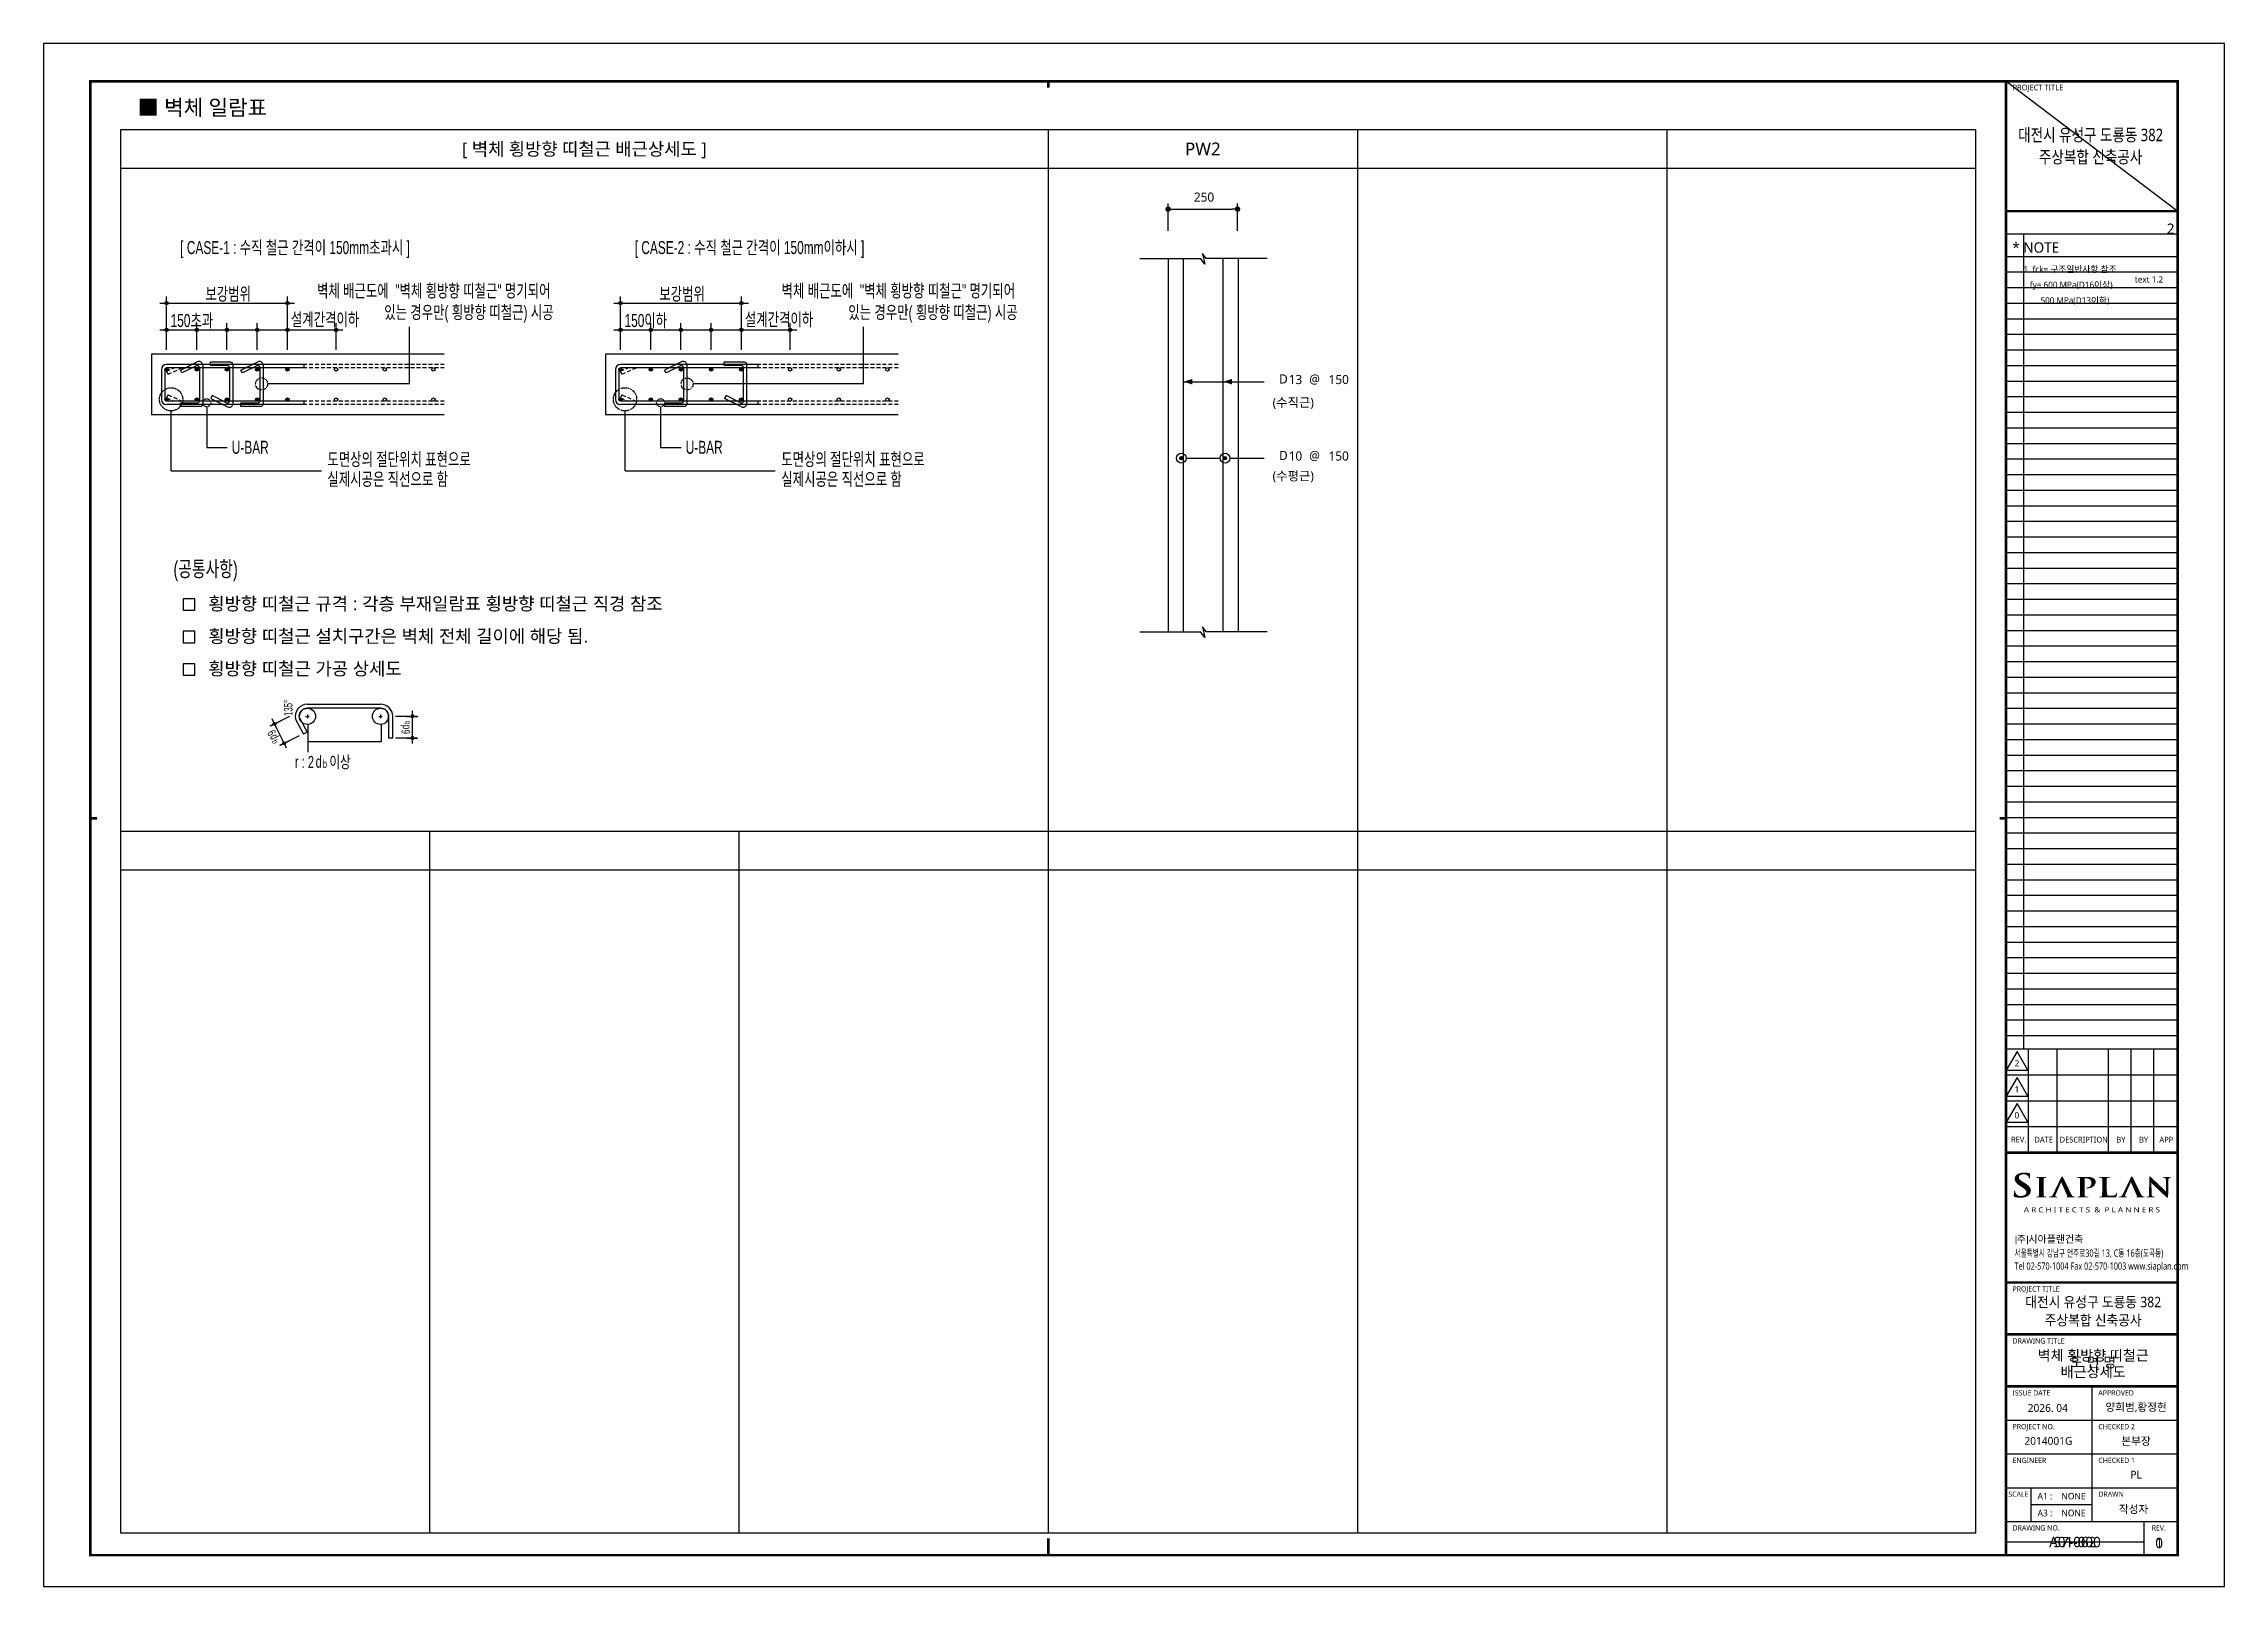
# Model space of a CAD drawing. Header units: millimetres. Extents: x 0 to 252030, y -124740 to 196020.
# Drawn here: x 50430 to 75630, y -35640 to -17820 of the extents above; entities that cross this region are included whole.
import ezdxf
from ezdxf.enums import TextEntityAlignment as Align

# ---------------------------------------------------------------- set-up
doc = ezdxf.new("R2010")
doc.units = ezdxf.units.MM
doc.header["$LTSCALE"] = 30
doc.linetypes.add('HID', pattern=[2.3, 1.5, -0.8])
doc.linetypes.add('HIDDEN', pattern=[2, 1, -1])
doc.layers.get('DEFPOINTS').update_dxf_attribs({"color": 142})
for name, color, linetype in [('0-SEC1', 3, 'Continuous'), ('AA-SHEET-TEXT', 3, 'Continuous'), ('AHID', 5, 'HID'), ('ARCH', 7, 'Continuous'), ('CO', 4, 'Continuous'), ('COM', 3, 'Continuous'), ('COMN', 2, 'Continuous'), ('S-TEXT', 3, 'Continuous'), ('S-TEXT-S-SYM', 6, 'Continuous'), ('S-철근', 3, 'Continuous'), ('TABLE-1', 3, 'Continuous'), ('TEX', 3, 'Continuous'), ('TEXT', 6, 'Continuous'), ('XR-FORM_(도룡동)$0$AA-SHEET', 9, 'Continuous'), ('XR-FORM_(도룡동)$0$Sheet', 7, 'Continuous'), ('XR-FORM_(도룡동)$0$Sheet-text', 3, 'Continuous'), ('XR-FORM_(도룡동)$0$TEXT', 3, 'Continuous')]:
    doc.layers.add(name, color=color, linetype=linetype)
doc.styles.add('XR-FORM$0$맑은고딕', font='malgun.ttf')
doc.styles.add('XR-FORM_(도룡동)$0$맑은고딕', font='malgun.ttf')
doc.styles.add('XR-FORM_(도룡동)$0$충북옥천_FORM$0$맑은고딕', font='malgun.ttf')
doc.styles.add('XR-FORM_(도룡동)$1$맑은고딕', font='malgun.ttf')
doc.styles.add('XR-FORM_(도룡동)$2$맑은고딕', font='malgun.ttf')
doc.styles.add('XR-FORM_(도룡동)$3$맑은고딕', font='malgun.ttf')
doc.styles.add('맑은 고딕', font='malgun.ttf')
doc.styles.add('맑은고딕', font='malgun.ttf')
doc.styles.add('새굴림', font='Dotum.ttf', dxfattribs={"width": 0.7, "height": 3.5})

msp = doc.modelspace()

# ---------------------------------------------------------------- texts
at = {"layer": 'AA-SHEET-TEXT'}
for s, style, p in [('벽체 횡방향 띠철근', 'XR-FORM$0$맑은고딕', (74113.90026, -32971.869)), ('배근상세도', 'XR-FORM$0$맑은고딕', (74113.90026, -33162.90452)), ('S7-062', 'XR-FORM_(도룡동)$2$맑은고딕', (73903.50013, -35128.09032)), ('0', '맑은고딕', (74875.95675, -35138.92003))]:
    msp.add_text(s, height=120, dxfattribs=dict(at, style=style)).set_placement(p, align=Align.MIDDLE_CENTER)
for style, p in [('XR-FORM_(도룡동)$0$맑은고딕', (74025.41387, -34597.84788)), ('XR-FORM_(도룡동)$1$맑은고딕', (74025.41387, -34792.61602))]:
    msp.add_text('NONE', height=75, dxfattribs=dict(at, style=style)).set_placement(p, align=Align.MIDDLE_RIGHT)
at = {"layer": 'S-TEXT', "linetype": 'Continuous', "style": '맑은고딕'}
msp.add_text('250', height=105, dxfattribs=at).set_placement((63839.15007, -19592.30335), align=Align.MIDDLE)
at = {"layer": 'S-TEXT', "color": 0, "linetype": 'Continuous', "style": '맑은고딕'}
for s, p in [('13', (64895.60668, -21699.90877)), ('150', (65395.60668, -21699.90877)), ('10', (64895.29274, -22582.98936)), ('150', (65395.29274, -22582.98936))]:
    msp.add_text(s, height=105, dxfattribs=at).set_placement(p, align=Align.MIDDLE)
at = {"layer": 'TEX', "style": '맑은 고딕'}
for s, p in [('[ 벽체 횡방향 띠철근 배근상세도 ]', (56677.87514, -19037.0165)), ('PW2', (63825.37514, -19037.0165))]:
    msp.add_text(s, height=150, dxfattribs=at).set_placement(p, align=Align.MIDDLE_CENTER)
at = {"layer": 'TEX', "style": '새굴림', "width": 0.7}
for s, p in [('[ CASE-1 : 수직 철근 간격이 150mm초과시 ]', (53335.59321, -20175.63804)), ('[ CASE-2 : 수직 철근 간격이 150mm이하시 ]', (58587.31153, -20175.63804)), ('보강범위', (52562.99196, -20710.37862)), ('벽체 배근도에  "벽체 횡방향 띠철근" 명기되어', (54938.27443, -20674.34014)), ('보강범위', (57808.33691, -20710.37862)), ('벽체 배근도에  "벽체 횡방향 띠철근" 명기되어', (60306.75262, -20674.34014)), ('설계간격이하', (53682.78325, -21004.94402)), ('있는 경우만( 횡방향 띠철근) 시공', (55344.27619, -20922.9829)), ('설계간격이하', (58928.12821, -21004.94402)), ('있는 경우만( 횡방향 띠철근) 시공', (60706.88329, -20922.9829)), ('150초과', (52143.60448, -21018.43842)), ('150이하', (57388.94943, -21018.43842)), ('U-BAR', (52818.03265, -22482.6107)), ('U-BAR', (58063.3776, -22482.6107))]:
    msp.add_text(s, height=150, dxfattribs=at).set_placement(p, align=Align.MIDDLE_CENTER)
at = {"layer": 'TEX', "style": '맑은 고딕'}
for s, p in [('1. fck= 구조일반사항 참조', (73309.3931, -20425.08095)), ('   fy= 600 MPa(D16이상) ', (73309.3931, -20605.08095)), ('        500 MPa(D13이하)', (73309.3931, -20785.08095))]:
    msp.add_text(s, height=72, dxfattribs=at).set_placement(p, align=Align.MIDDLE_LEFT)
at = {"layer": 'TEX', "linetype": 'Continuous', "style": '맑은고딕'}
for s, p in [('D       @    ', (65013.51317, -21699.90877)), ('(수직근)', (64870.42919, -21969.1464)), ('D       @    ', (65013.19923, -22582.98936)), ('(수평근)', (64870.42919, -22818.06444))]:
    msp.add_text(s, height=105, dxfattribs=at).set_placement(p, align=Align.MIDDLE)
at = {"layer": 'TEX', "style": '새굴림', "width": 0.7}
for s, height, p in [('도면상의 절단위치 표현으로', 150, (53708.51401, -22695.75113)), ('도면상의 절단위치 표현으로', 150, (58953.85897, -22695.75113)), ('실제시공은 직선으로 함', 150, (53708.51401, -22924.91533)), ('실제시공은 직선으로 함', 150, (58953.85897, -22924.91533)), ('(공통사항)', 180, (51930.82155, -23977.08905)), ('d', 140, (53573.47894, -26184.89095)), ('b', 93.33333, (53657.46, -26185.96523))]:
    msp.add_text(s, height=height, dxfattribs=at).set_placement(p)
at = {"layer": 'TEX', "style": '새굴림'}
for s, p in [('횡방향 띠철근 규격 : 각층 부재일람표 횡방향 띠철근 직경 참조', (52332.81724, -24364.76238)), ('횡방향 띠철근 설치구간은 벽체 전체 길이에 해당 됨. ', (52332.81724, -24739.76238)), ('횡방향 띠철근 가공 상세도', (52332.81724, -25114.76238))]:
    msp.add_text(s, height=150, dxfattribs=at).set_placement(p)
at = {"layer": 'TEX', "style": '새굴림', "width": 0.7}
for s, height, rotation, p in [('135%%D', 98.4375, 90, (53305.42069, -25586.68742)), ('d', 98.4375, 90, (54656.62599, -25739.39641)), ('b', 65.625, 90, (54661.08091, -25680.8117)), ('d', 98.4375, 298.192841403, (53042.14161, -25826.31814)), ('b', 65.625, 298.192841403, (53065.89302, -25880.05719))]:
    msp.add_text(s, height=height, rotation=rotation, dxfattribs=at).set_placement(p)
for rotation, p in [(298.192841403, (53065.91021, -25780.39826)), (90, (54613.98282, -25768.63922))]:
    msp.add_text('6', height=98.4375, rotation=rotation, dxfattribs=at).set_placement(p, align=Align.MIDDLE_CENTER)
msp.add_text('r : 2     이상', height=140, dxfattribs=at).set_placement((53655.92288, -26187.96125), align=Align.CENTER)
at = {"layer": 'TEXT', "style": '맑은 고딕'}
msp.add_text('■ 벽체 일람표', height=180, dxfattribs=at).set_placement((51516.07557, -18559.02203), align=Align.MIDDLE_LEFT)

# ---------------------------------------------------------------- blocks, each defined once
blk = doc.blocks.new('XR-FORM_(도룡동)$0$S')
at = {"layer": 'XR-FORM_(도룡동)$0$Sheet'}
h = blk.add_hatch(color=6, dxfattribs=at)
edge = h.paths.add_edge_path()
edge.add_spline(control_points=[(76338, 15545), (76338, 15545), (76295, 15571), (76295, 15571), (76172, 15645), (76132, 15687), (76132, 15744), (76132, 15817), (76203, 15865), (76313, 15865), (76409, 15865), (76454, 15832), (76479, 15807), (76511, 15775), (76518, 15737), (76518, 15729), (76518, 15711), (76524, 15702), (76538, 15702), (76557, 15702), (76559, 15724), (76559, 15744), (76559, 15811), (76562, 15848), (76564, 15870), (76564, 15870), (76565, 15890), (76565, 15890), (76565, 15905), (76548, 15908), (76540, 15909), (76494, 15919), (76430, 15930), (76333, 15930), (76119, 15930), (75970, 15833), (75970, 15695), (75970, 15588), (76037, 15502), (76202, 15401), (76202, 15401), (76273, 15357), (76273, 15357), (76398, 15281), (76423, 15225), (76423, 15165), (76423, 15099), (76352, 15030), (76220, 15030), (76155, 15030), (76041, 15045), (76002, 15150), (75994, 15172), (75988, 15197), (75988, 15211), (75988, 15217), (75988, 15236), (75968, 15236), (75948, 15236), (75946, 15209), (75945, 15201), (75945, 15201), (75945, 15197), (75945, 15197), (75943, 15174), (75938, 15104), (75938, 15040), (75938, 15011), (75943, 15004), (75970, 14994), (76035, 14972), (76103, 14962), (76198, 14962), (76298, 14962), (76379, 14979), (76447, 15013), (76575, 15079), (76595, 15177), (76595, 15230), (76595, 15347), (76528, 15430), (76338, 15545)], knot_values=[0, 0, 0, 0, 1, 1, 1, 2, 2, 2, 3, 3, 3, 4, 4, 4, 5, 5, 5, 6, 6, 6, 7, 7, 7, 8, 8, 8, 9, 9, 9, 10, 10, 10, 11, 11, 11, 12, 12, 12, 13, 13, 13, 14, 14, 14, 15, 15, 15, 16, 16, 16, 17, 17, 17, 18, 18, 18, 19, 19, 19, 20, 20, 20, 21, 21, 21, 22, 22, 22, 23, 23, 23, 24, 24, 24, 25, 25, 25, 26, 26, 26, 27, 27, 27, 27], degree=3, periodic=0)
h = blk.add_hatch(color=6, dxfattribs=at)
edge = h.paths.add_edge_path()
edge.add_spline(control_points=[(77180, 15007), (77180, 15007), (77166, 15007), (77166, 15007), (77156, 15007), (77148, 15007), (77134, 15009), (77098, 15014), (77093, 15029), (77089, 15056), (77084, 15098), (77084, 15641), (77086, 15677), (77089, 15714), (77100, 15725), (77131, 15729), (77143, 15731), (77153, 15732), (77163, 15732), (77163, 15732), (77180, 15732), (77180, 15732), (77188, 15732), (77195, 15739), (77195, 15747), (77195, 15755), (77188, 15761), (77180, 15761), (77180, 15761), (76814, 15761), (76814, 15761), (76806, 15761), (76800, 15755), (76800, 15747), (76800, 15739), (76806, 15732), (76814, 15732), (76814, 15732), (76832, 15732), (76832, 15732), (76847, 15732), (76860, 15730), (76871, 15728), (76897, 15723), (76909, 15710), (76912, 15677), (76912, 15677), (76912, 15677), (76912, 15677), (76914, 15650), (76915, 15103), (76908, 15057), (76904, 15025), (76895, 15014), (76873, 15011), (76858, 15008), (76843, 15007), (76827, 15007), (76826, 15007), (76814, 15007), (76814, 15007), (76806, 15007), (76800, 15000), (76800, 14992), (76800, 14984), (76806, 14977), (76814, 14977), (76814, 14977), (77180, 14977), (77180, 14977), (77188, 14977), (77195, 14984), (77195, 14992), (77195, 15000), (77188, 15007), (77180, 15007)], knot_values=[0, 0, 0, 0, 1, 1, 1, 2, 2, 2, 3, 3, 3, 4, 4, 4, 5, 5, 5, 6, 6, 6, 7, 7, 7, 8, 8, 8, 9, 9, 9, 10, 10, 10, 11, 11, 11, 12, 12, 12, 13, 13, 13, 14, 14, 14, 15, 15, 15, 16, 16, 16, 17, 17, 17, 18, 18, 18, 19, 19, 19, 20, 20, 20, 21, 21, 21, 22, 22, 22, 23, 23, 23, 24, 24, 24, 25, 25, 25, 25], degree=3, periodic=0)
h = blk.add_hatch(color=6, dxfattribs=at)
edge = h.paths.add_edge_path()
edge.add_spline(control_points=[(78289, 15008), (78289, 15008), (78256, 15008), (78256, 15008), (78252, 15008), (78248, 15009), (78243, 15010), (78220, 15014), (78192, 15028), (78158, 15085), (78158, 15085), (77848, 15727), (77836, 15749), (77824, 15773), (77816, 15784), (77802, 15784), (77787, 15784), (77771, 15771), (77757, 15741), (77757, 15741), (77450, 15097), (77450, 15097), (77424, 15042), (77401, 15015), (77350, 15010), (77342, 15009), (77328, 15008), (77317, 15008), (77317, 15008), (77304, 15008), (77304, 15008), (77298, 15008), (77292, 15002), (77292, 14994), (77292, 14987), (77298, 14980), (77304, 14980), (77304, 14980), (77609, 14980), (77609, 14980), (77615, 14980), (77621, 14987), (77621, 14994), (77621, 15002), (77615, 15008), (77609, 15008), (77609, 15008), (77576, 15008), (77576, 15008), (77539, 15008), (77534, 15021), (77534, 15033), (77534, 15044), (77540, 15068), (77552, 15094), (77552, 15094), (77762, 15561), (77762, 15561), (77762, 15561), (78005, 15016), (78004, 15016), (78005, 15014), (78005, 15012), (78004, 15010), (78003, 15008), (78001, 15008), (77998, 15008), (77998, 15008), (77984, 15008), (77984, 15008), (77978, 15008), (77972, 15002), (77972, 14994), (77972, 14987), (77978, 14980), (77984, 14980), (77984, 14980), (78289, 14980), (78289, 14980), (78295, 14980), (78301, 14987), (78301, 14994), (78301, 15002), (78295, 15008), (78289, 15008)], knot_values=[0, 0, 0, 0, 1, 1, 1, 2, 2, 2, 3, 3, 3, 4, 4, 4, 5, 5, 5, 6, 6, 6, 7, 7, 7, 8, 8, 8, 9, 9, 9, 10, 10, 10, 11, 11, 11, 12, 12, 12, 13, 13, 13, 14, 14, 14, 15, 15, 15, 16, 16, 16, 17, 17, 17, 18, 18, 18, 19, 19, 19, 20, 20, 20, 21, 21, 21, 22, 22, 22, 23, 23, 23, 24, 24, 24, 25, 25, 25, 26, 26, 26, 27, 27, 27, 28, 28, 28, 28], degree=3, periodic=0)
h = blk.add_hatch(color=250, dxfattribs=at)
edge = h.paths.add_edge_path()
edge.add_spline(control_points=[(78762, 15355), (78740, 15355), (78721, 15354), (78721, 15339), (78721, 15329), (78732, 15327), (78739, 15326), (78739, 15326), (78761, 15325), (78768, 15325), (78956, 15325), (79092, 15431), (79092, 15577), (79092, 15629), (79059, 15678), (79025, 15703), (79003, 15719), (78945, 15762), (78781, 15762), (78781, 15762), (78772, 15762), (78771, 15762), (78771, 15762), (78376, 15762), (78376, 15762), (78367, 15762), (78360, 15756), (78360, 15748), (78360, 15740), (78367, 15734), (78376, 15734), (78376, 15734), (78423, 15734), (78423, 15734), (78429, 15733), (78435, 15733), (78438, 15732), (78480, 15725), (78488, 15709), (78491, 15677), (78491, 15677), (78491, 15677), (78491, 15677), (78493, 15651), (78494, 15108), (78487, 15062), (78481, 15030), (78474, 15013), (78453, 15010), (78437, 15007), (78422, 15006), (78407, 15006), (78406, 15006), (78396, 15006), (78396, 15006), (78387, 15006), (78380, 14999), (78380, 14991), (78380, 14983), (78387, 14977), (78396, 14977), (78396, 14977), (78791, 14977), (78791, 14977), (78800, 14977), (78807, 14983), (78807, 14991), (78807, 14999), (78800, 15006), (78791, 15006), (78791, 15006), (78781, 15006), (78781, 15006), (78761, 15006), (78733, 15008), (78715, 15010), (78681, 15013), (78672, 15031), (78668, 15061), (78662, 15105), (78662, 15684), (78662, 15690), (78662, 15699), (78664, 15704), (78669, 15705), (78679, 15708), (78707, 15709), (78729, 15709), (78757, 15709), (78810, 15704), (78857, 15670), (78924, 15623), (78931, 15562), (78931, 15520), (78931, 15418), (78833, 15355), (78762, 15355)], knot_values=[0, 0, 0, 0, 1, 1, 1, 2, 2, 2, 3, 3, 3, 4, 4, 4, 5, 5, 5, 6, 6, 6, 7, 7, 7, 8, 8, 8, 9, 9, 9, 10, 10, 10, 11, 11, 11, 12, 12, 12, 13, 13, 13, 14, 14, 14, 15, 15, 15, 16, 16, 16, 17, 17, 17, 18, 18, 18, 19, 19, 19, 20, 20, 20, 21, 21, 21, 22, 22, 22, 23, 23, 23, 24, 24, 24, 25, 25, 25, 26, 26, 26, 27, 27, 27, 28, 28, 28, 29, 29, 29, 30, 30, 30, 31, 31, 31, 32, 32, 32, 32], degree=3, periodic=0)
h = blk.add_hatch(color=250, dxfattribs=at)
edge = h.paths.add_edge_path()
edge.add_spline(control_points=[(79896, 15147), (79880, 15147), (79878, 15134), (79877, 15128), (79875, 15109), (79860, 15082), (79845, 15069), (79815, 15043), (79768, 15042), (79696, 15042), (79592, 15042), (79561, 15049), (79541, 15063), (79541, 15063), (79541, 15063), (79541, 15063), (79522, 15076), (79515, 15314), (79515, 15460), (79515, 15617), (79515, 15645), (79518, 15677), (79521, 15714), (79532, 15724), (79562, 15729), (79578, 15731), (79599, 15732), (79612, 15732), (79620, 15732), (79633, 15732), (79638, 15739), (79640, 15742), (79641, 15745), (79641, 15748), (79641, 15756), (79634, 15762), (79626, 15762), (79626, 15762), (79235, 15762), (79235, 15762), (79226, 15762), (79220, 15756), (79220, 15748), (79220, 15743), (79222, 15738), (79227, 15736), (79227, 15735), (79229, 15735), (79229, 15734), (79235, 15732), (79243, 15732), (79247, 15732), (79265, 15732), (79280, 15731), (79290, 15729), (79331, 15722), (79340, 15709), (79342, 15677), (79344, 15651), (79345, 15108), (79338, 15062), (79332, 15030), (79326, 15013), (79304, 15010), (79290, 15007), (79276, 15006), (79262, 15006), (79262, 15006), (79245, 15006), (79245, 15006), (79237, 15006), (79230, 14999), (79230, 14991), (79230, 14983), (79237, 14977), (79245, 14977), (79245, 14977), (79615, 14977), (79615, 14977), (79615, 14977), (79805, 14976), (79805, 14976), (79874, 14976), (79882, 14981), (79891, 15006), (79901, 15036), (79910, 15113), (79910, 15125), (79910, 15135), (79910, 15147), (79896, 15147)], knot_values=[0, 0, 0, 0, 1, 1, 1, 2, 2, 2, 3, 3, 3, 4, 4, 4, 5, 5, 5, 6, 6, 6, 7, 7, 7, 8, 8, 8, 9, 9, 9, 10, 10, 10, 11, 11, 11, 12, 12, 12, 13, 13, 13, 14, 14, 14, 15, 15, 15, 16, 16, 16, 17, 17, 17, 18, 18, 18, 19, 19, 19, 20, 20, 20, 21, 21, 21, 22, 22, 22, 23, 23, 23, 24, 24, 24, 25, 25, 25, 26, 26, 26, 27, 27, 27, 28, 28, 28, 29, 29, 29, 30, 30, 30, 30], degree=3, periodic=0)
h = blk.add_hatch(color=250, dxfattribs=at)
edge = h.paths.add_edge_path()
edge.add_spline(control_points=[(80974, 15008), (80974, 15008), (80942, 15008), (80942, 15008), (80937, 15008), (80933, 15009), (80928, 15010), (80905, 15014), (80878, 15028), (80843, 15085), (80843, 15085), (80533, 15727), (80521, 15749), (80509, 15773), (80501, 15784), (80487, 15784), (80472, 15784), (80457, 15771), (80442, 15741), (80442, 15741), (80135, 15097), (80135, 15097), (80109, 15042), (80086, 15015), (80035, 15010), (80027, 15009), (80013, 15008), (80002, 15008), (80002, 15008), (79989, 15008), (79989, 15008), (79983, 15008), (79977, 15002), (79977, 14994), (79977, 14987), (79983, 14980), (79989, 14980), (79989, 14980), (80294, 14980), (80294, 14980), (80300, 14980), (80306, 14987), (80306, 14994), (80306, 15002), (80300, 15008), (80294, 15008), (80294, 15008), (80261, 15008), (80261, 15008), (80224, 15008), (80219, 15021), (80219, 15033), (80219, 15044), (80225, 15068), (80237, 15094), (80237, 15094), (80447, 15561), (80447, 15561), (80447, 15561), (80690, 15016), (80690, 15016), (80690, 15014), (80690, 15012), (80689, 15010), (80688, 15008), (80686, 15008), (80683, 15008), (80683, 15008), (80669, 15008), (80669, 15008), (80663, 15008), (80657, 15002), (80657, 14994), (80657, 14987), (80663, 14980), (80669, 14980), (80669, 14980), (80974, 14980), (80974, 14980), (80980, 14980), (80986, 14987), (80986, 14994), (80986, 15002), (80980, 15008), (80974, 15008)], knot_values=[0, 0, 0, 0, 1, 1, 1, 2, 2, 2, 3, 3, 3, 4, 4, 4, 5, 5, 5, 6, 6, 6, 7, 7, 7, 8, 8, 8, 9, 9, 9, 10, 10, 10, 11, 11, 11, 12, 12, 12, 13, 13, 13, 14, 14, 14, 15, 15, 15, 16, 16, 16, 17, 17, 17, 18, 18, 18, 19, 19, 19, 20, 20, 20, 21, 21, 21, 22, 22, 22, 23, 23, 23, 24, 24, 24, 25, 25, 25, 26, 26, 26, 27, 27, 27, 28, 28, 28, 28], degree=3, periodic=0)
h = blk.add_hatch(color=250, dxfattribs=at)
edge = h.paths.add_edge_path()
edge.add_spline(control_points=[(81976, 15761), (81976, 15761), (81692, 15761), (81692, 15761), (81686, 15761), (81681, 15755), (81681, 15747), (81681, 15739), (81686, 15732), (81692, 15732), (81692, 15732), (81700, 15732), (81702, 15732), (81718, 15732), (81744, 15732), (81760, 15726), (81783, 15717), (81794, 15705), (81795, 15641), (81795, 15641), (81806, 15233), (81806, 15224), (81806, 15224), (81806, 15202), (81806, 15202), (81797, 15210), (81212, 15762), (81212, 15762), (81199, 15775), (81187, 15784), (81176, 15784), (81158, 15784), (81158, 15750), (81158, 15740), (81158, 15740), (81148, 15134), (81148, 15134), (81147, 15045), (81143, 15018), (81117, 15011), (81101, 15006), (81079, 15006), (81068, 15006), (81067, 15006), (81057, 15006), (81057, 15006), (81051, 15006), (81046, 14999), (81046, 14991), (81046, 14983), (81051, 14976), (81057, 14976), (81057, 14976), (81353, 14976), (81353, 14976), (81359, 14976), (81364, 14983), (81364, 14991), (81364, 14999), (81359, 15006), (81353, 15006), (81353, 15006), (81342, 15006), (81340, 15006), (81324, 15006), (81303, 15006), (81284, 15013), (81268, 15018), (81251, 15035), (81248, 15122), (81248, 15122), (81237, 15522), (81236, 15534), (81241, 15530), (81780, 15014), (81821, 14978), (81833, 14966), (81851, 14966), (81864, 14966), (81880, 14966), (81882, 14986), (81882, 15002), (81882, 15002), (81894, 15649), (81894, 15649), (81895, 15706), (81903, 15722), (81931, 15729), (81944, 15732), (81952, 15732), (81963, 15732), (81965, 15732), (81976, 15732), (81976, 15732), (81982, 15732), (81987, 15739), (81987, 15747), (81987, 15755), (81982, 15761), (81976, 15761)], knot_values=[0, 0, 0, 0, 1, 1, 1, 2, 2, 2, 3, 3, 3, 4, 4, 4, 5, 5, 5, 6, 6, 6, 7, 7, 7, 8, 8, 8, 9, 9, 9, 10, 10, 10, 11, 11, 11, 12, 12, 12, 13, 13, 13, 14, 14, 14, 15, 15, 15, 16, 16, 16, 17, 17, 17, 18, 18, 18, 19, 19, 19, 20, 20, 20, 21, 21, 21, 22, 22, 22, 23, 23, 23, 24, 24, 24, 25, 25, 25, 26, 26, 26, 27, 27, 27, 28, 28, 28, 29, 29, 29, 30, 30, 30, 31, 31, 31, 32, 32, 32, 33, 33, 33, 33], degree=3, periodic=0)
at = {"layer": 'DEFPOINTS'}
for p, q in [((75750, 52950), (82250, 52950)), ((75640, 52073), (82226, 52073)), ((76315, 52073), (76315, 20700)), ((82250, 51196), (75640, 51196)), ((82250, 50596), (75640, 50596)), ((82250, 49996), (75640, 49996)), ((82250, 49396), (75640, 49396)), ((82250, 48796), (75640, 48796)), ((82250, 48196), (75640, 48196)), ((82250, 47596), (75640, 47596)), ((82250, 46996), (75640, 46996)), ((82250, 46396), (75640, 46396)), ((82250, 45796), (75640, 45796)), ((82250, 45196), (75640, 45196)), ((82250, 44596), (75640, 44596)), ((82250, 43996), (75640, 43996)), ((82250, 43396), (75640, 43396)), ((82250, 42796), (75640, 42796)), ((82250, 42196), (75640, 42196)), ((82250, 41596), (75640, 41596)), ((82250, 40996), (75640, 40996)), ((82250, 40396), (75640, 40396)), ((82250, 39796), (75640, 39796)), ((82250, 39196), (75640, 39196)), ((82250, 38596), (75640, 38596)), ((82250, 37996), (75640, 37996)), ((82250, 37396), (75640, 37396)), ((82250, 36796), (75640, 36796)), ((82250, 36196), (75640, 36196)), ((82250, 35596), (75640, 35596)), ((82250, 34996), (75640, 34996)), ((82250, 34396), (75640, 34396)), ((82250, 33796), (75640, 33796)), ((82250, 33196), (75640, 33196)), ((82250, 32596), (75640, 32596)), ((82250, 31996), (75640, 31996)), ((82250, 31396), (75640, 31396)), ((82250, 30796), (75640, 30796)), ((82250, 30196), (75640, 30196)), ((82250, 29596), (75640, 29596)), ((82250, 28996), (75640, 28996)), ((82250, 28396), (75640, 28396)), ((82250, 27796), (75640, 27796)), ((82250, 27196), (75640, 27196)), ((82250, 26596), (75640, 26596)), ((82250, 25996), (75640, 25996)), ((82250, 25396), (75640, 25396)), ((82250, 24796), (75640, 24796)), ((82250, 24196), (75640, 24196)), ((82250, 23596), (75640, 23596)), ((82250, 22996), (75640, 22996)), ((82250, 22396), (75640, 22396)), ((82250, 21796), (75640, 21796)), ((82250, 21196), (75640, 21196)), ((80950, 1706), (75640, 1706))]:
    blk.add_line(p, q, dxfattribs=at)
at = {"layer": 'XR-FORM_(도룡동)$0$AA-SHEET', "const_width": 99.9}
blk.add_lwpolyline([(75750, 52950), (82250, 52950)], dxfattribs=at)
at = {"layer": 'XR-FORM_(도룡동)$0$Sheet'}
for p, q in [((75590, 20700), (82204, 20700)), ((76490, 20700), (76490, 16700)), ((77590, 20700), (77590, 16700)), ((79575, 20700), (79575, 16700)), ((80450, 20700), (80450, 16700)), ((81325, 20700), (81325, 16700)), ((75640, 19700), (82254, 19700)), ((75640, 18700), (82254, 18700)), ((75640, 17700), (82254, 17700)), ((78945, 7700), (78945, 2500)), ((75640, 6400), (82250, 6400)), ((75640, 5100), (82250, 5100)), ((75640, 3800), (82250, 3800)), ((76591, 3798), (76591, 2500)), ((76591, 3149), (78945, 3149)), ((75640, 2500), (82250, 2500)), ((80950, 2500), (80950, 1200))]:
    blk.add_line(p, q, dxfattribs=at)
at = {"layer": 'XR-FORM_(도룡동)$0$Sheet', "const_width": 100}
blk.add_lwpolyline([(1850, 57950), (82250, 57950), (82250, 1200), (1850, 1200)], close=True, dxfattribs=at)
at = {"layer": 'XR-FORM_(도룡동)$0$Sheet', "linetype": 'Continuous', "const_width": 100}
for points in [[(38745, 57950), (38745, 57700)], [(2100, 29575), (1850, 29575)], [(75640, 29575), (75390, 29575)], [(38745, 1846), (38745, 1200)]]:
    blk.add_lwpolyline(points, dxfattribs=at)
at = {"layer": 'XR-FORM_(도룡동)$0$Sheet', "const_width": 100}
for points in [[(75640, 57950), (75640, 1200)], [(75640, 52950), (82250, 52950)], [(75640, 16700), (82250, 16700)], [(75640, 11700), (82250, 11700)], [(75640, 9700), (82250, 9700)], [(75640, 7700), (82250, 7700)]]:
    blk.add_lwpolyline(points, dxfattribs=at)
at = {"layer": 'XR-FORM_(도룡동)$0$Sheet'}
for points in [[(76065, 20589), (75650, 19869), (76481, 19869)], [(76065, 19589), (75650, 18869), (76481, 18869)], [(76065, 18589), (75650, 17869), (76481, 17869)]]:
    blk.add_lwpolyline(points, close=True, dxfattribs=at)
at = {"layer": 'XR-FORM_(도룡동)$0$Sheet', "color": 3, "const_width": 28}
for points in [[(76026, 13508), (76026, 13172)], [(76466, 13508), (76466, 13172)]]:
    blk.add_lwpolyline(points, dxfattribs=at)
at = {"layer": 'DEFPOINTS', "style": 'XR-FORM_(도룡동)$3$맑은고딕'}
blk.add_text('2', height=400, dxfattribs=at).set_placement((82126, 52273), align=Align.MIDDLE_RIGHT)
blk.add_text('text 1.2', height=240, dxfattribs=at).set_placement((80599, 50202))
blk.add_text('도 면 명', height=400, dxfattribs=at).set_placement((78996, 8633), align=Align.MIDDLE_CENTER)
at = {"layer": 'XR-FORM_(도룡동)$0$Sheet', "style": 'XR-FORM_(도룡동)$3$맑은고딕'}
for s, height, p in [('PROJECT TITLE', 220, (75890, 57600)), ('PROJECT TITLE', 200, (75890, 11350)), ('DRAWING TITLE', 200, (75890, 9350)), ('ISSUE DATE', 200, (75890, 7350)), ('APPROVED', 200, (79195, 7350)), ('PROJECT NO. ', 200, (75890, 6050)), ('CHECKED 2 ', 200, (79195, 6050)), ('ENGINEER', 200, (75890, 4750)), ('CHECKED 1 ', 200, (79195, 4750)), ('SCALE', 200, (75730, 3450)), ('DRAWN', 200, (79195, 3450)), ('DRAWING NO.', 200, (75890, 2150)), ('REV.', 200, (81250, 2150))]:
    blk.add_text(s, height=height, dxfattribs=at).set_placement(p)
for s, height, p in [('2', 240, (76059, 20140)), ('1', 240, (76059, 19140)), ('0', 240, (76059, 18140)), (' REV.', 220, (76090, 17200)), ('DATE', 220, (77090, 17200)), ('DESCRIPTION', 220, (78632, 17200)), ('BY', 220, (80062, 17200)), ('BY', 220, (80938, 17200)), ('APP', 220, (81812, 17200))]:
    blk.add_text(s, height=height, dxfattribs=at).set_placement(p, align=Align.MIDDLE)
at = {"layer": 'XR-FORM_(도룡동)$0$Sheet', "color": 3, "style": 'XR-FORM_(도룡동)$3$맑은고딕', "width": 1.2}
blk.add_text('A R C H I T E C T S  &  P L A N N E R S', height=200, dxfattribs=at).set_placement((78947, 14500), align=Align.MIDDLE_CENTER)
at = {"layer": 'XR-FORM_(도룡동)$0$Sheet', "color": 3, "style": 'XR-FORM_(도룡동)$3$맑은고딕'}
blk.add_text('주 시아플랜건축', height=280, dxfattribs=at).set_placement((76057, 13372), align=Align.MIDDLE_LEFT)
at = {"layer": 'XR-FORM_(도룡동)$0$Sheet', "color": 3, "style": 'XR-FORM_(도룡동)$3$맑은고딕', "width": 0.65}
for s, p in [('서울특별시 강남구 언주로30길 13, C동 16층(도곡동)', (75966, 12833)), ('Tel 02-570-1004 Fax 02-570-1003 www.siaplan.com', (75966, 12333))]:
    blk.add_text(s, height=280, dxfattribs=at).set_placement(p, align=Align.MIDDLE_LEFT)
at = {"layer": 'XR-FORM_(도룡동)$0$Sheet-text', "style": 'XR-FORM_(도룡동)$3$맑은고딕'}
blk.add_text('* NOTE', height=400, dxfattribs=at).set_placement((75881, 51550), align=Align.MIDDLE_LEFT)
at = {"layer": 'XR-FORM_(도룡동)$0$TEXT'}
for s, height, style, p in [('2026. 04', 300, 'XR-FORM_(도룡동)$3$맑은고딕', (77247, 6870)), ('A1 : ', 250, 'XR-FORM_(도룡동)$0$충북옥천_FORM$0$맑은고딕', (77179, 3474)), ('A3 : ', 250, 'XR-FORM_(도룡동)$0$충북옥천_FORM$0$맑은고딕', (77179, 2825))]:
    blk.add_text(s, height=height, dxfattribs=dict(at, style=style)).set_placement(p, align=Align.MIDDLE_CENTER)
at = {"layer": 'XR-FORM_(도룡동)$0$TEXT', "style": 'XR-FORM_(도룡동)$3$맑은고딕'}
blk.add_text('양희범,황정현', height=300, dxfattribs=at).set_placement((80649, 6901), align=Align.MIDDLE)
blk = doc.blocks.new('XR-FORM_(도룡동)', base_point=(101.33, -56114.51))
at = {"layer": 'DEFPOINTS'}
blk.add_line((377.95, 289.75), (411, 264.75), dxfattribs=at)
blk.add_lwpolyline([(0, 0), (420, 0), (420, 297), (0, 297)], close=True, dxfattribs=at)
at = {"xscale": 0.005, "yscale": 0.005, "zscale": 0.005}
blk.add_blockref('XR-FORM_(도룡동)$0$S', (-0.25, 0), dxfattribs=at)
at = {"layer": 'DEFPOINTS', "style": 'XR-FORM_(도룡동)$3$맑은고딕'}
for s, p in [('2014001G', (386.1, 28.01)), ('본부장', (402.99, 28.01)), ('PL', (402.99, 21.51))]:
    blk.add_text(s, height=1.5, dxfattribs=at).set_placement(p, align=Align.MIDDLE)
for p in [(393.26, 17.37), (393.26, 14.12)]:
    blk.add_text('NONE', height=1.25, dxfattribs=at).set_placement(p, align=Align.MIDDLE_RIGHT)
for s, height, p in [('작성자', 1.5, (402.51, 14.85)), ('A01-000', 2, (391.22, 8.53))]:
    blk.add_text(s, height=height, dxfattribs=at).set_placement(p, align=Align.MIDDLE_CENTER)
at = {"layer": 'XR-FORM_(도룡동)$0$Sheet-text', "style": 'XR-FORM_(도룡동)$3$맑은고딕', "width": 0.8}
for s, p in [('대전시 유성구 도룡동 382', (394.23, 279.42)), ('주상복합 신축공사', (394.23, 275.17))]:
    blk.add_text(s, height=2.4, dxfattribs=at).set_placement(p, align=Align.MIDDLE_CENTER)
at = {"layer": 'XR-FORM_(도룡동)$0$TEXT', "style": 'XR-FORM_(도룡동)$3$맑은고딕', "width": 0.9}
for s, p in [('대전시 유성구 도룡동 382', (394.73, 54.74)), ('주상복합 신축공사', (394.73, 51.24))]:
    blk.add_text(s, height=2, dxfattribs=at).set_placement(p, align=Align.MIDDLE_CENTER)
at = {"layer": 'XR-FORM_(도룡동)$0$TEXT', "style": 'XR-FORM_(도룡동)$3$맑은고딕'}
blk.add_text('1', height=2, dxfattribs=at).set_placement((407.43, 8.35), align=Align.MIDDLE_CENTER)
blk = doc.blocks.new('DIMDOT')
at = {"linetype": 'Continuous'}
for p, q in [((-2, 0), (2, 0)), ((0, -2), (0, 2))]:
    blk.add_line(p, q, dxfattribs=at)
for radius in [0.5, 0.25]:
    blk.add_circle((0, 0), radius, dxfattribs=at)
blk = doc.blocks.new('_Dot')
at = {"color": 0, "linetype": 'ByBlock', "lineweight": -2}
blk.add_line((-0.5, 0), (-1, 0), dxfattribs=at)
at = {"color": 0, "linetype": 'ByBlock', "const_width": 0.5}
blk.add_lwpolyline([(-0.25, 0, 1), (0.25, 0, 1)], format="xyb", close=True, dxfattribs=at)

# ---------------------------------------------------------------- hatches: boundary and pattern name
for points in [[(63557.12867, -22608.26128, 1), (63597.43007, -22608.26128, 1)], [(64059.66753, -22608.26128, 1), (64099.96894, -22608.26128, 1)]]:
    msp.add_hatch(color=6).paths.add_polyline_path(points)

# ---------------------------------------------------------------- linework, layer by layer
at = {"color": 0, "linetype": 'ByBlock'}
for p, q in [((63424.28564, -19983.61591), (63424.28564, -19668.31629)), ((63487.28564, -19731.31629), (64163.46464, -19731.31629)), ((64226.46464, -19983.61591), (64226.46464, -19668.31629))]:
    msp.add_line(p, q, dxfattribs=at)
for p, q in [((63424.28564, -20300.71281), (63424.28564, -24614.95281)), ((64233.20564, -20300.71281), (64233.20564, -24614.95281)), ((54658.21725, -21747.67427), (54658.21725, -21092.05469)), ((59903.5622, -21747.67427), (59903.5622, -21092.05469)), ((63599.10564, -21725.18069), (64533.69925, -21725.18069)), ((63634.08787, -22608.26128), (64025.31545, -22608.26128)), ((64138.93244, -22608.26128), (64533.69925, -22608.26128)), ((52041.89352, -24232.70931), (52041.89352, -24364.41102)), ((52176.36015, -24232.70931), (52041.89352, -24232.70931)), ((52041.89352, -24364.41102), (52176.36015, -24364.41102)), ((52176.36015, -24364.41102), (52176.36015, -24232.70931)), ((52041.89352, -24607.70931), (52041.89352, -24739.41102)), ((52176.36015, -24607.70931), (52041.89352, -24607.70931)), ((52176.36015, -24739.41102), (52176.36015, -24607.70931)), ((52041.89352, -24739.41102), (52176.36015, -24739.41102)), ((52041.89352, -24982.70931), (52041.89352, -25114.41102)), ((52176.36015, -24982.70931), (52041.89352, -24982.70931)), ((52041.89352, -25114.41102), (52176.36015, -25114.41102)), ((52176.36015, -25114.41102), (52176.36015, -24982.70931))]:
    msp.add_line(p, q)
at = {"color": 2}
for p, q in [((63599.10564, -20300.71281), (63599.10564, -24614.95281)), ((64058.38564, -20300.71281), (64058.38564, -24614.95281))]:
    msp.add_line(p, q, dxfattribs=at)
at = {"color": 7, "linetype": 'Continuous'}
for p, q in [((53478.33786, -25449.71504), (54322.97234, -25449.71504)), ((53341.79227, -25624.72446), (53434.70778, -25796.41821)), ((53386.19342, -25608.28917), (53475.47019, -25773.25907)), ((54322.97234, -25496.63917), (53478.33786, -25496.63917)), ((54416.82062, -25590.48745), (54416.82062, -25840.74952)), ((54463.74476, -25840.74952), (54463.74476, -25590.48745)), ((53475.47019, -25773.25907), (53434.70778, -25796.41821)), ((54463.74476, -25840.74952), (54416.82062, -25840.74952))]:
    msp.add_line(p, q, dxfattribs=at)
for points in [[(63599.10564, -21725.18069, 0, 63, 0), (63704.15839, -21725.18069, 63, 63, 0)], [(64058.38564, -21725.18069, 0, 63, 0), (64163.43839, -21725.18069, 63, 63, 0)]]:
    msp.add_lwpolyline(points, format="xyseb")
for centre, radius in [((63577.27937, -22608.26128), 56.8085), ((64082.12394, -22608.26128), 56.8085), ((64079.81823, -22608.26128), 20.1507)]:
    msp.add_circle(centre, radius)
at = {"color": 6}
msp.add_circle((63577.27937, -22608.26128), 20.1507, dxfattribs=at)
msp.add_circle((63577.27937, -22608.26128), 20.1507, dxfattribs=at)
at = {"color": 7, "linetype": 'Continuous'}
for centre, radius, start, end in [((53478.33786, -25590.48745), 140.77241, 90, 194.075969108), ((54322.97234, -25590.48745), 140.77241, 0, 90), ((53478.33786, -25590.48745), 93.84828, 90, 180)]:
    msp.add_arc(centre, radius, start, end, dxfattribs=at)
at = {"layer": 'AHID'}
for p, q in [((51851.92121, -21603.61048), (51940.27834, -21563.48011)), ((51867.96332, -21638.93123), (51851.92121, -21603.61048)), ((51867.96332, -21638.93123), (52034.088, -21563.48011)), ((55060.48285, -21524.687), (53436.59717, -21524.687)), ((55060.48285, -21563.48011), (53436.59717, -21563.48011)), ((57097.26617, -21603.61048), (57185.6233, -21563.48011)), ((57113.30828, -21638.93123), (57097.26617, -21603.61048)), ((57113.30828, -21638.93123), (57279.43295, -21563.48011)), ((60305.8278, -21524.687), (58681.94212, -21524.687)), ((60305.8278, -21563.48011), (58681.94212, -21563.48011)), ((51867.96332, -21875.96002), (51851.92121, -21911.28077)), ((51851.92121, -21911.28077), (51940.27834, -21951.41114)), ((51867.96332, -21875.96002), (52034.088, -21951.41114)), ((57113.30828, -21875.96002), (57097.26617, -21911.28077)), ((57097.26617, -21911.28077), (57185.6233, -21951.41114)), ((57113.30828, -21875.96002), (57279.43295, -21951.41114)), ((55060.48285, -21951.41114), (53436.59717, -21951.41114)), ((55060.48285, -21990.20425), (53436.59717, -21990.20425)), ((60305.8278, -21951.41114), (58681.94212, -21951.41114)), ((60305.8278, -21990.20425), (58681.94212, -21990.20425))]:
    msp.add_line(p, q, dxfattribs=at)
at = {"layer": 'ARCH'}
for p, q in [((51850.66712, -21355.54412), (51850.66712, -20755.46046)), ((51850.66712, -20817.16537), (53328.1266, -20817.16537)), ((53247.21884, -21355.54412), (53247.21884, -20755.46046)), ((57096.01207, -21355.54412), (57096.01207, -20755.46046)), ((57096.01207, -20817.16537), (58573.47155, -20817.16537)), ((58492.5638, -21355.54412), (58492.5638, -20755.46046)), ((51850.66712, -21355.54412), (51850.66712, -21067.84293)), ((51850.66712, -21127.5102), (53881.18193, -21127.5102)), ((52199.80505, -21355.54412), (52199.80505, -21067.84293)), ((52548.94298, -21355.54412), (52548.94298, -21067.84293)), ((52898.08091, -21355.54412), (52898.08091, -21067.84293)), ((53809.71884, -21355.54412), (53809.71884, -21067.84293)), ((57096.01207, -21355.54412), (57096.01207, -21067.84293)), ((57096.01207, -21127.5102), (59126.52688, -21127.5102)), ((57445.15, -21355.54412), (57445.15, -21067.84293)), ((57794.28793, -21355.54412), (57794.28793, -21067.84293)), ((58143.42587, -21355.54412), (58143.42587, -21067.84293)), ((59055.0638, -21355.54412), (59055.0638, -21067.84293)), ((55060.48285, -21408.30769), (51676.09815, -21408.30769)), ((51676.09815, -21408.30769), (51676.09815, -22106.58356)), ((60305.8278, -21408.30769), (56921.44311, -21408.30769)), ((56921.44311, -21408.30769), (56921.44311, -22106.58356)), ((53018.81973, -21747.67427), (53574.2507, -21747.67427)), ((53372.99853, -21747.67427), (54658.21725, -21747.67427)), ((57934.46929, -21747.67427), (58819.59565, -21747.67427)), ((58618.34348, -21747.67427), (59903.5622, -21747.67427)), ((55060.48285, -22106.58356), (51676.09815, -22106.58356)), ((51903.20044, -22753.56383), (51903.20044, -22062.57151)), ((52314.99603, -22015.0244), (52314.99603, -22483.27725)), ((60305.8278, -22106.58356), (56921.44311, -22106.58356)), ((57148.54539, -22753.56383), (57148.54539, -22062.57151)), ((57560.34098, -22015.0244), (57560.34098, -22483.27725)), ((52314.99603, -22483.27725), (52551.15819, -22483.27725)), ((57560.34098, -22483.27725), (57796.50314, -22483.27725)), ((51903.20044, -22753.56383), (53639.57579, -22753.56383)), ((57148.54539, -22753.56383), (58884.92074, -22753.56383)), ((53053.85733, -25699.0586), (53274.21415, -25588.9519)), ((53210.2311, -25900.68769), (53098.36878, -25676.81736)), ((53457.42033, -25590.48745), (53499.25539, -25590.48745)), ((53478.33786, -25569.56992), (53478.33786, -25611.40498)), ((53488.07872, -26004.98394), (53488.07872, -25683.82884)), ((54302.05482, -25590.48745), (54343.88987, -25590.48745)), ((54322.97234, -25569.56992), (54322.97234, -25611.40498)), ((54332.7132, -25882.20077), (54332.7132, -25683.82884)), ((54741.26507, -25590.48745), (54494.93071, -25590.48745)), ((54691.50623, -25840.74952), (54691.50623, -25590.48745)), ((53165.71965, -25922.92893), (53386.07647, -25812.82223)), ((53488.07872, -25882.20077), (54332.7132, -25882.20077)), ((54741.26507, -25840.74952), (54494.93071, -25840.74952))]:
    msp.add_line(p, q, dxfattribs=at)
at = {"layer": 'ARCH', "linetype": 'HIDDEN', "ltscale": 0.01}
for centre in [(51903.20044, -21928.28407), (57148.54539, -21928.28407)]:
    msp.add_circle(centre, 134.28743, dxfattribs=at)
at = {"layer": 'ARCH', "linetype": 'HIDDEN', "ltscale": 0.005}
for centre, radius in [((52314.99603, -21968.47268), 46.55172), ((52949.39996, -21750.84043), 69.41976), ((57560.34098, -21968.47268), 46.55172), ((57865.04952, -21750.84043), 69.41976)]:
    msp.add_circle(centre, radius, dxfattribs=at)
at = {"layer": 'CO', "color": 2, "linetype": 'Continuous'}
for p, q in [((52231.40611, -21566.92012), (52231.40611, -21943.04558)), ((52269.68836, -21528.63787), (52269.68836, -21981.32783)), ((52357.73668, -21538.20843), (52357.73668, -21499.92619)), ((52590.1146, -21499.92619), (52357.73668, -21499.92619)), ((52551.83236, -21538.20843), (52357.73668, -21538.20843)), ((52580.54404, -21943.04558), (52580.54404, -21566.92012)), ((52618.82629, -21981.32783), (52618.82629, -21528.63787)), ((52929.68197, -21566.92012), (52929.68197, -21943.04558)), ((52967.96422, -21528.63787), (52967.96422, -21981.32783)), ((57800.76647, -21494.65222), (57606.45885, -21590.22623)), ((57623.01013, -21623.87597), (57606.45885, -21590.22623)), ((57797.17731, -21538.20843), (57623.01013, -21623.87597)), ((57825.88899, -21566.92012), (57825.88899, -21943.04558)), ((57864.17124, -21528.63787), (57864.17124, -21981.32783)), ((58296.02603, -21538.20843), (58296.02603, -21499.92619)), ((58528.40396, -21499.92619), (58296.02603, -21499.92619)), ((58490.12171, -21538.20843), (58296.02603, -21538.20843)), ((58518.8334, -21943.04558), (58518.8334, -21566.92012)), ((58557.11564, -21981.32783), (58557.11564, -21528.63787)), ((58315.95453, -21886.08973), (58299.40325, -21919.73947)), ((58493.71087, -22015.31348), (58299.40325, -21919.73947)), ((58490.12171, -21971.75726), (58315.95453, -21886.08973)), ((52008.59875, -21971.75726), (52008.59875, -22010.03951)), ((52202.69443, -21971.75726), (52008.59875, -21971.75726)), ((52240.97667, -22010.03951), (52008.59875, -22010.03951)), ((52706.87461, -21971.75726), (52706.87461, -22010.03951)), ((52900.97029, -21971.75726), (52706.87461, -21971.75726)), ((52939.25253, -22010.03951), (52706.87461, -22010.03951)), ((57603.08163, -21971.75726), (57603.08163, -22010.03951)), ((57797.17731, -21971.75726), (57603.08163, -21971.75726)), ((57835.45956, -22010.03951), (57603.08163, -22010.03951))]:
    msp.add_line(p, q, dxfattribs=at)
for points in [[(52202.69443, -21538.20843), (52028.52725, -21623.87597), (52011.97596, -21590.22623), (52206.28359, -21494.65222)], [(52900.97029, -21538.20843), (52726.80311, -21623.87597), (52710.25183, -21590.22623), (52904.55945, -21494.65222)], [(52551.83236, -21971.75726), (52377.66518, -21886.08973), (52361.1139, -21919.73947), (52555.42152, -22015.31348)]]:
    msp.add_lwpolyline(points, dxfattribs=at)
for centre in [(53478.33786, -25590.48745), (54322.97234, -25590.48745)]:
    msp.add_circle(centre, 93.84828, dxfattribs=at)
for centre, radius, start, end in [((52202.69443, -21566.92012), 28.71169, 0, 90), ((52224.83842, -21536.17357), 45.47861, 9.537765477, 114.078646704), ((52551.83236, -21566.92012), 28.71169, 0, 90), ((52590.1146, -21528.63787), 28.71169, 0, 90), ((52900.97029, -21566.92012), 28.71169, 0, 90), ((52923.11428, -21536.17357), 45.47861, 9.537765477, 114.078646704), ((57797.17731, -21566.92012), 28.71169, 0, 90), ((57819.3213, -21536.17357), 45.47861, 9.537765477, 114.078646704), ((58490.12171, -21566.92012), 28.71169, 0, 90), ((58528.40396, -21528.63787), 28.71169, 0, 90), ((52202.69443, -21943.04558), 28.71169, 270, 0), ((52240.97667, -21981.32783), 28.71169, 270, 0), ((52551.83236, -21943.04558), 28.71169, 270, 0), ((52573.97635, -21973.79213), 45.47861, 245.921353296, 350.462234523), ((52900.97029, -21943.04558), 28.71169, 270, 0), ((52939.25253, -21981.32783), 28.71169, 270, 0), ((57797.17731, -21943.04558), 28.71169, 270, 0), ((57835.45956, -21981.32783), 28.71169, 270, 0), ((58490.12171, -21943.04558), 28.71169, 270, 0), ((58512.2657, -21973.79213), 45.47861, 245.921353296, 350.462234523)]:
    msp.add_arc(centre, radius, start, end, dxfattribs=at)
at = {"layer": 'COM'}
for p, q in [((51792.47746, -21582.87666), (51792.47746, -21932.01459)), ((51831.27057, -21582.87666), (51831.27057, -21932.01459)), ((53436.59717, -21524.687), (51850.66712, -21524.687)), ((53436.59717, -21563.48011), (51850.66712, -21563.48011)), ((53436.59717, -21524.687), (53436.59717, -21563.48011)), ((57037.82242, -21582.87666), (57037.82242, -21932.01459)), ((57076.61552, -21582.87666), (57076.61552, -21932.01459)), ((58681.94212, -21524.687), (57096.01207, -21524.687)), ((58681.94212, -21563.48011), (57096.01207, -21563.48011)), ((58681.94212, -21524.687), (58681.94212, -21563.48011)), ((53436.59717, -21951.41114), (51850.66712, -21951.41114)), ((53436.59717, -21990.20425), (51850.66712, -21990.20425)), ((53436.59717, -21951.41114), (53436.59717, -21990.20425)), ((58681.94212, -21951.41114), (57096.01207, -21951.41114)), ((58681.94212, -21990.20425), (57096.01207, -21990.20425)), ((58681.94212, -21951.41114), (58681.94212, -21990.20425))]:
    msp.add_line(p, q, dxfattribs=at)
for centre, radius, start, end in [((51850.66712, -21582.87666), 58.18966, 90, 180), ((57096.01207, -21582.87666), 58.18966, 90, 180), ((51850.66712, -21932.01459), 58.18966, 180, 270), ((57096.01207, -21932.01459), 58.18966, 180, 270), ((54322.97234, -25590.48745), 93.84828, 315.000000056, 90)]:
    msp.add_arc(centre, radius, start, end, dxfattribs=at)
at = {"layer": 'COMN'}
for centre, radius in [((51850.66712, -21582.87666), 19.39655), ((51850.66712, -21582.87666), 11.89655), ((51850.66712, -21582.87666), 4.39655), ((52199.80505, -21582.87666), 19.39655), ((52199.80505, -21582.87666), 11.89655), ((52199.80505, -21582.87666), 4.39655), ((52548.94298, -21582.87666), 19.39655), ((52548.94298, -21582.87666), 11.89655), ((52548.94298, -21582.87666), 4.39655), ((52898.08091, -21582.87666), 19.39655), ((52898.08091, -21582.87666), 11.89655), ((52898.08091, -21582.87666), 4.39655), ((53247.21884, -21582.87666), 19.39655), ((53247.21884, -21582.87666), 11.89655), ((53247.21884, -21582.87666), 4.39655), ((53809.71884, -21582.87666), 19.39655), ((54372.21884, -21582.87666), 19.39655), ((54934.71884, -21582.87666), 19.39655), ((57096.01207, -21582.87666), 19.39655), ((57096.01207, -21582.87666), 11.89655), ((57096.01207, -21582.87666), 4.39655), ((57445.15, -21582.87666), 19.39655), ((57445.15, -21582.87666), 11.89655), ((57445.15, -21582.87666), 4.39655), ((57794.28793, -21582.87666), 19.39655), ((57794.28793, -21582.87666), 11.89655), ((57794.28793, -21582.87666), 4.39655), ((58143.42587, -21582.87666), 19.39655), ((58143.42587, -21582.87666), 11.89655), ((58143.42587, -21582.87666), 4.39655), ((58492.5638, -21582.87666), 19.39655), ((58492.5638, -21582.87666), 11.89655), ((58492.5638, -21582.87666), 4.39655), ((59055.0638, -21582.87666), 19.39655), ((59617.5638, -21582.87666), 19.39655), ((60180.0638, -21582.87666), 19.39655), ((51850.66712, -21932.01459), 19.39655), ((51850.66712, -21932.01459), 11.89655), ((52199.80505, -21932.01459), 19.39655), ((52199.80505, -21932.01459), 11.89655), ((52548.94298, -21932.01459), 19.39655), ((52548.94298, -21932.01459), 11.89655), ((52898.08091, -21932.01459), 19.39655), ((52898.08091, -21932.01459), 11.89655), ((53247.21884, -21932.01459), 19.39655), ((53247.21884, -21932.01459), 11.89655), ((53809.71884, -21932.01459), 19.39655), ((54372.21884, -21932.01459), 19.39655), ((54934.71884, -21932.01459), 19.39655), ((57096.01207, -21932.01459), 19.39655), ((57096.01207, -21932.01459), 11.89655), ((57445.15, -21932.01459), 19.39655), ((57445.15, -21932.01459), 11.89655), ((57794.28793, -21932.01459), 19.39655), ((57794.28793, -21932.01459), 11.89655), ((58143.42587, -21932.01459), 19.39655), ((58143.42587, -21932.01459), 11.89655), ((58492.5638, -21932.01459), 19.39655), ((58492.5638, -21932.01459), 11.89655), ((59055.0638, -21932.01459), 19.39655), ((59617.5638, -21932.01459), 19.39655), ((60180.0638, -21932.01459), 19.39655), ((51850.66712, -21932.01459), 4.39655), ((52199.80505, -21932.01459), 4.39655), ((52548.94298, -21932.01459), 4.39655), ((52898.08091, -21932.01459), 4.39655), ((53247.21884, -21932.01459), 4.39655), ((57096.01207, -21932.01459), 4.39655), ((57445.15, -21932.01459), 4.39655), ((57794.28793, -21932.01459), 4.39655), ((58143.42587, -21932.01459), 4.39655), ((58492.5638, -21932.01459), 4.39655)]:
    msp.add_circle(centre, radius, dxfattribs=at)
at = {"layer": 'S-TEXT-S-SYM'}
for p, q in [((63098.16683, -20300.71281), (63797.49524, -20300.71281)), ((63098.16683, -24614.95281), (63797.49524, -24614.95281))]:
    msp.add_line(p, q, dxfattribs=at)
for points in [[(64570.25564, -20300.71281), (63862.28633, -20300.71281), (63820.35281, -20242.34328), (63848.06967, -20366.05847), (63797.49524, -20300.71281)], [(64570.25564, -24614.95281), (63862.28633, -24614.95281), (63820.35281, -24556.58328), (63848.06967, -24680.29847), (63797.49524, -24614.95281)]]:
    msp.add_lwpolyline(points, dxfattribs=at)
at = {"layer": 'S-철근'}
for p, q in [((62038.50014, -18814.4916), (62038.50014, -35020.50857)), ((65612.25014, -18814.4916), (65612.25014, -35020.50857)), ((69186.00014, -18814.4916), (69186.00014, -35020.50857)), ((54891.00014, -26917.50008), (54891.00014, -35020.50857)), ((58464.75014, -26917.50008), (58464.75014, -35020.50857))]:
    msp.add_line(p, q, dxfattribs=at)
at = {"layer": 'TABLE-1'}
for p, q in [((51317.25014, -19259.54141), (72759.75014, -19259.54141)), ((51317.25014, -26917.50008), (72759.75014, -26917.50008)), ((51317.25014, -27362.5499), (72759.75014, -27362.5499))]:
    msp.add_line(p, q, dxfattribs=at)
msp.add_lwpolyline([(51317.25014, -35020.50857), (72759.75014, -35020.50857), (72759.75014, -18814.4916), (51317.25014, -18814.4916)], close=True, dxfattribs=at)

# ---------------------------------------------------------------- block references
at = {"color": 0, "xscale": 63, "yscale": 63, "zscale": 63, "rotation": 180}
msp.add_blockref('_Dot', (63424.28564, -19731.31629), dxfattribs=at)
at = {"color": 0, "xscale": 63, "yscale": 63, "zscale": 63}
msp.add_blockref('_Dot', (64226.46464, -19731.31629), dxfattribs=at)
at = {"color": 0, "linetype": 'ByBlock', "xscale": 38.79310344826763, "yscale": 38.79310344826763, "zscale": 38.79310344826763}
for p in [(51850.66712, -20817.16537), (53247.21884, -20817.16537), (57096.01207, -20817.16537), (58492.5638, -20817.16537), (51850.66712, -21127.5102), (51850.66712, -21127.5102), (52199.80505, -21127.5102), (52548.94298, -21127.5102), (52898.08091, -21127.5102), (53247.21884, -21127.5102), (53809.71884, -21127.5102), (57096.01207, -21127.5102), (57096.01207, -21127.5102), (57445.15, -21127.5102), (57794.28793, -21127.5102), (58143.42587, -21127.5102), (58492.5638, -21127.5102), (59055.0638, -21127.5102)]:
    msp.add_blockref('DIMDOT', p, dxfattribs=at)
at = {"color": 0, "linetype": 'ByBlock'}
for p, xscale, yscale, zscale, rotation in [((53098.36878, -25676.81736), 31.28275862068815, 31.28275862068815, 31.28275862068815, 116.5501335215133), ((54691.50623, -25590.48745), -31.2827586206879, 31.28275862069643, 31.28275862068965, 270), ((53210.2311, -25900.68769), 31.28275862068815, 31.28275862068815, 31.28275862068815, 116.5501335215133), ((54691.50623, -25840.74952), -31.2827586206879, 31.28275862069643, 31.28275862068965, 270)]:
    msp.add_blockref('DIMDOT', p, dxfattribs=dict(at, xscale=xscale, yscale=yscale, zscale=zscale, rotation=rotation))
at = {"layer": '0-SEC1', "xscale": 60, "yscale": 60, "zscale": 60}
msp.add_blockref('XR-FORM_(도룡동)', (56510.02429, -3402510.57868), dxfattribs=at)

msp.set_redraw_order([(e.dxf.handle, doc.entitydb.next_handle()) for e in msp.query("TEXT MTEXT ATTDEF DIMENSION ARC_DIMENSION")])  # texts and dimensions are drawn at this point

doc.saveas('drawing.dxf')
